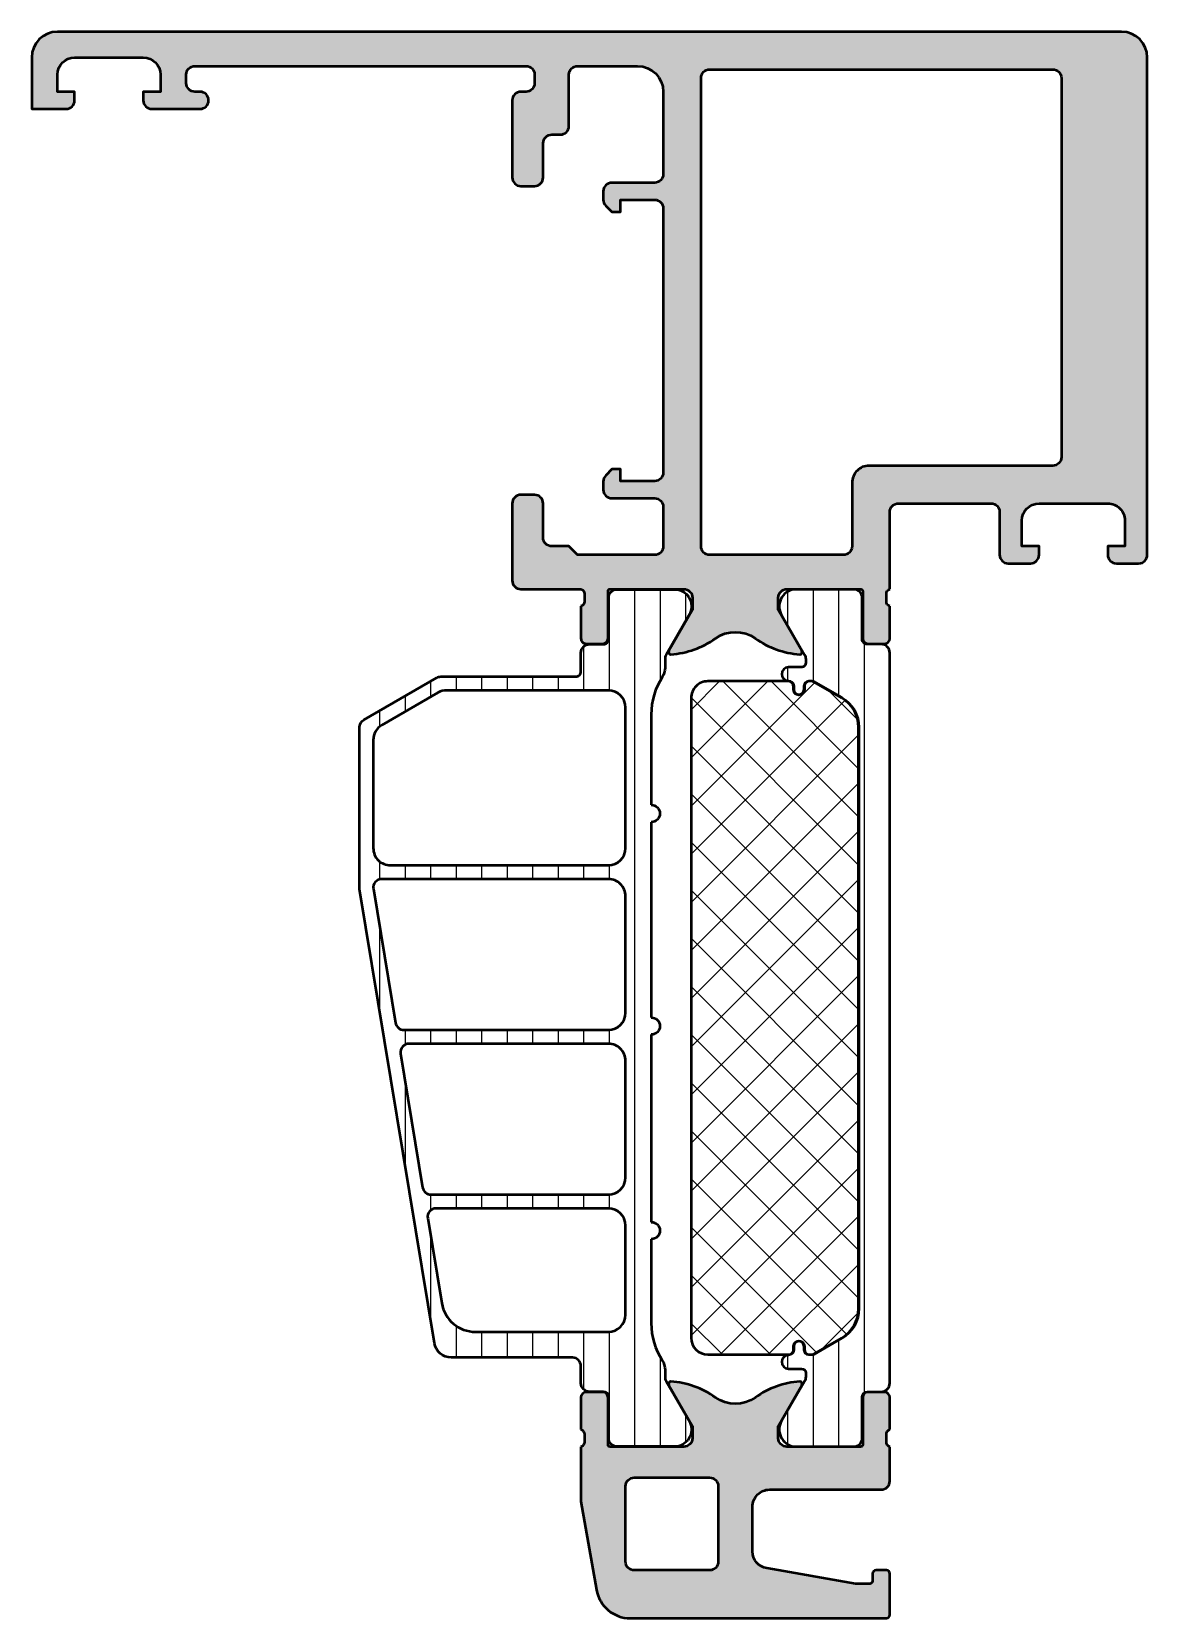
# Model space of a CAD drawing. Extents: x -50 to 15, y 0 to 92.5.
import ezdxf

# ---------------------------------------------------------------- set-up
doc = ezdxf.new("R2010")
doc.units = 0
for name, color, linetype, lineweight in [('0S-Alu contour', 7, 'Continuous', 50), ('0S-Alu hatch', 252, 'Continuous', 25), ('0S-Plastic contour', 254, 'Continuous', 50), ('0S-Plastic hatch', 253, 'Continuous', 25), ('0S-PT contour', 91, 'Continuous', 50), ('0S-PT hatch', 103, 'Continuous', 25)]:
    doc.layers.add(name, color=color, linetype=linetype, lineweight=lineweight)
pattern_1 = [(90, (0, 0), (-1.4859, 0), [])]

# ---------------------------------------------------------------- blocks, each defined once
blk = doc.blocks.new('462540__A950572F_D674_42F7_AD9E_C94A8F33B23B_')
at = {"layer": '0S-Alu hatch'}
h = blk.add_hatch(color=256, dxfattribs=at)
edge = h.paths.add_edge_path()
edge.add_line((-42.99999999999987, 87.99999999999952), (-40.19999999999969, 88.00000000000011))
edge.add_arc((-40.1999999999998, 88.50000000000013), 0.5000000000000142, 270.0000000000122, 450.0000000000122)
edge.add_line((-40.1999999999999, 89.00000000000014), (-40.4999999999999, 88.99999999999966))
edge.add_ellipse((-40.49999999999967, 89.49999999999986), major_axis=(-0.5000000000002132, 0), ratio=1, start_angle=0, end_angle=89.99999999997402, ccw=False)
edge.add_line((-40.99999999999988, 89.49999999999986), (-40.99999999999988, 89.99999999999969))
edge.add_ellipse((-40.49999999999968, 89.9999999999994), major_axis=(-0.500000000000199, 0), ratio=1, start_angle=269.99999999997067, end_angle=360, ccw=False)
edge.add_line((-40.49999999999942, 90.49999999999959), (-21.19999999999973, 90.50000000000014))
edge.add_ellipse((-21.20000000000001, 89.99999999999982), major_axis=(-0.5000000000003268, 0), ratio=1, start_angle=180, end_angle=269.99999999996703, ccw=False)
edge.add_line((-20.69999999999969, 89.99999999999984), (-20.6999999999997, 89.49999999999957))
edge.add_ellipse((-21.19999999999953, 89.49999999999989), major_axis=(-0.499999999999826, 0), ratio=1, start_angle=89.99999999997681, end_angle=180, ccw=False)
edge.add_line((-21.19999999999973, 89.00000000000006), (-21.49999999999939, 89.00000000000016))
edge.add_arc((-21.49999999999941, 88.50000000000013), 0.5000000000000142, 89.99999999999797, 180)
edge.add_line((-21.99999999999943, 88.50000000000013), (-21.99999999999988, 84.00000000000009))
edge.add_arc((-21.49999999999979, 84.00000000000016), 0.5000000000000853, 180, 270.0000000000049)
edge.add_line((-21.49999999999975, 83.50000000000006), (-20.6999999999997, 83.50000000000006))
edge.add_arc((-20.69999999999946, 83.99999999999982), 0.4999999999997727, 269.9999999999727, 360)
edge.add_line((-20.19999999999969, 83.99999999999982), (-20.1999999999997, 86.00000000000006))
edge.add_ellipse((-19.69999999999967, 86.00000000000006), major_axis=(-0.5000000000000214, 0), ratio=1, start_angle=270.00000000000244, end_angle=360, ccw=False)
edge.add_line((-19.6999999999997, 86.50000000000007), (-19.19999999999969, 86.50000000000007))
edge.add_arc((-19.19999999999979, 87.00000000000016), 0.5000000000000853, 270.000000000011, 360)
edge.add_line((-18.6999999999997, 87.00000000000016), (-18.6999999999997, 90.00000000000018))
edge.add_ellipse((-18.19999999999979, 90.0000000000001), major_axis=(-0.4999999999999041, 0), ratio=1, start_angle=269.9999999999898, end_angle=360, ccw=False)
edge.add_line((-18.1999999999997, 90.5), (-14.69999999999965, 90.50000000000014))
edge.add_ellipse((-14.69999999999966, 89.00000000000018), major_axis=(-1.499999999999957, 0), ratio=1, start_angle=180, end_angle=269.99999999999955, ccw=False)
edge.add_line((-13.1999999999997, 89.00000000000018), (-13.1999999999997, 84.19999999999987))
edge.add_ellipse((-13.69999999999974, 84.19999999999985), major_axis=(-0.5000000000000444, 0), ratio=1, start_angle=90.00000000000591, end_angle=180, ccw=False)
edge.add_line((-13.69999999999969, 83.6999999999998), (-16.20000000000041, 83.6999999999998))
edge.add_arc((-16.20000000000014, 83.19999999999993), 0.4999999999998864, 90.00000000003176, 180)
edge.add_line((-16.70000000000002, 83.19999999999993), (-16.70000000000014, 82.7071067811868))
edge.add_arc((-16.20000000000013, 82.70710678118662), 0.5000000000000071, 180, 224.9999999999971)
edge.add_line((-16.55355339059343, 82.35355339059338), (-16.19999999999971, 81.99999999999962))
edge.add_line((-16.19999999999971, 81.99999999999962), (-15.70000000000015, 81.9999999999996))
edge.add_line((-15.70000000000015, 81.9999999999996), (-15.70000000000015, 82.69999999999972))
edge.add_line((-15.70000000000015, 82.69999999999972), (-13.69999999999967, 82.69999999999972))
edge.add_ellipse((-13.69999999999963, 82.19999999999965), major_axis=(-0.5000000000000853, 0), ratio=1, start_angle=180, end_angle=270.00000000000364, ccw=False)
edge.add_line((-13.19999999999955, 82.19999999999965), (-13.1999999999997, 66.79999999999987))
edge.add_ellipse((-13.69999999999969, 66.79999999999978), major_axis=(-0.4999999999999912, 0), ratio=1, start_angle=90.00000000000142, end_angle=180, ccw=False)
edge.add_line((-13.69999999999967, 66.2999999999998), (-15.70000000000015, 66.29999999999978))
edge.add_line((-15.70000000000015, 66.29999999999978), (-15.70000000000015, 66.9999999999999))
edge.add_line((-15.70000000000015, 66.9999999999999), (-16.19999999999955, 66.9999999999999))
edge.add_line((-16.19999999999955, 66.9999999999999), (-16.55355339059257, 66.6312225159094))
edge.add_arc((-16.1999999999986, 66.27766912531465), 0.500000000001544, 134.9999999999367, 180)
edge.add_line((-16.70000000000014, 66.27766912531465), (-16.70000000000015, 65.79999999999976))
edge.add_arc((-16.20000000000001, 65.79999999999987), 0.500000000000135, 180, 269.9999999999846)
edge.add_line((-16.20000000000014, 65.29999999999971), (-13.69999999999967, 65.29999999999971))
edge.add_ellipse((-13.69999999999971, 64.79999999999971), major_axis=(-0.5, 0), ratio=1, start_angle=180, end_angle=269.99999999999636, ccw=False)
edge.add_line((-13.19999999999971, 64.79999999999971), (-13.1999999999997, 62.50000000000033))
edge.add_ellipse((-13.69999999999967, 62.50000000000031), major_axis=(-0.4999999999999752, 0), ratio=1, start_angle=90.00000000000358, end_angle=180, ccw=False)
edge.add_line((-13.69999999999964, 62.00000000000034), (-18.19999999999972, 62))
edge.add_line((-18.19999999999972, 62), (-18.69999999999976, 62.50000000000003))
edge.add_line((-18.69999999999976, 62.50000000000003), (-19.6999999999997, 62.50000000000003))
edge.add_ellipse((-19.6999999999997, 63.00000000000003), major_axis=(-0.4999999999999929, 0), ratio=1, start_angle=0, end_angle=90.0000000000004, ccw=False)
edge.add_line((-20.1999999999997, 63.00000000000004), (-20.1999999999997, 64.99999999999957))
edge.add_arc((-20.69999999999989, 64.99999999999987), 0.5000000000001954, 0, 89.99999999998046)
edge.add_line((-20.69999999999972, 65.50000000000007), (-21.49999999999941, 65.50000000000014))
edge.add_arc((-21.49999999999971, 64.99999999999997), 0.5000000000001706, 89.9999999999658, 180)
edge.add_line((-21.99999999999988, 64.99999999999997), (-21.99999999999988, 60.50000000000012))
edge.add_arc((-21.49999999999988, 60.50000000000012), 0.5, 180, 270.0000000000017)
edge.add_line((-21.49999999999987, 60.00000000000012), (-17.99999999999988, 60.00000000000024))
edge.add_ellipse((-18.07883644654292, 59.73247940800713), major_axis=(-0.2788950563274334, 0), ratio=1, start_angle=178.8354106259032, end_angle=253.5801235805086, ccw=False)
edge.add_line((-17.79999899999988, 59.72681100000876), (-17.79999899999988, 59.27321700000875))
edge.add_ellipse((-18.07886709564303, 59.26755634053169), major_axis=(-0.2789255417371294, 0), ratio=1, start_angle=106.4245945553501, end_angle=181.1628700728881, ccw=False)
edge.add_line((-17.99999999999988, 59.00001300000876), (-17.99999999999988, 57.12000200000025))
edge.add_arc((-17.69999999999988, 57.12000200000026), 0.3000000000000114, 180, 270.0000000000027)
edge.add_line((-17.69999999999987, 56.82000200000025), (-16.72002568095709, 56.82000200000024))
edge.add_arc((-16.72002568095711, 57.12000200000025), 0.3000000000000114, 270.0000000000027, 360)
edge.add_line((-16.42002568095709, 57.12000200000025), (-16.42002568095709, 59.88000000000024))
edge.add_ellipse((-16.30002568095709, 59.88000000000024), major_axis=(-0.1200000000000045, 0), ratio=1, start_angle=270.0000000000034, end_angle=360, ccw=False)
edge.add_line((-16.3000256809571, 60.00000000000024), (-11.99999999999985, 60.00000000000012))
edge.add_ellipse((-11.99999999999975, 59.50000000000023), major_axis=(-0.4999999999998935, 0), ratio=1, start_angle=180, end_angle=270.000000000011, ccw=False)
edge.add_line((-11.49999999999986, 59.50000000000024), (-11.49999999999986, 58.80000000000013))
edge.add_line((-11.49999999999986, 58.80000000000013), (-12.88149545762176, 56.40717967697313))
edge.add_arc((-12.76188021535119, 56.33811978464874), 0.1381197846483479, 149.9999999998933, 273.7233749421669)
edge.add_arc((-13.07760790739072, 61.18973758213731), 5.000000000000063, 273.7233749421716, 305.6276587366736)
edge.add_ellipse((-8.999999999999893, 55.50000000000077), major_axis=(-1.999999999999446, 0), ratio=1, start_angle=234.3723412633271, end_angle=305.62765873667223, ccw=False)
edge.add_arc((-4.92239209260915, 61.18973758213721), 4.999999999999933, 234.3723412633268, 266.2766250578321)
edge.add_arc((-5.238119784648354, 56.33811978464887), 0.1381197846484526, 266.2766250578356, 389.9999999999694)
edge.add_line((-5.118504542377522, 56.40717967697303), (-6.499999999999864, 58.80000000000017))
edge.add_line((-6.499999999999864, 58.80000000000017), (-6.499999999999864, 59.50000000000026))
edge.add_ellipse((-5.999999999999919, 59.50000000000019), major_axis=(-0.4999999999999459, 0), ratio=1, start_angle=269.999999999993, end_angle=360, ccw=False)
edge.add_line((-5.999999999999857, 60.00000000000014), (-1.699974319042524, 60.00000000000014))
edge.add_ellipse((-1.69997431904254, 59.88000000000024), major_axis=(-0.119999999999898, 0), ratio=1, start_angle=180, end_angle=269.9999999999927, ccw=False)
edge.add_line((-1.579974319042641, 59.88000000000024), (-1.579974319042641, 57.12000200000025))
edge.add_arc((-1.279974319042636, 57.12000200000025), 0.3000000000000114, 180, 270)
edge.add_line((-1.279974319042636, 56.82000200000024), (-0.2999999999998621, 56.82000200000025))
edge.add_arc((-0.2999999999998621, 57.12000200000025), 0.2999999999999971, 270, 360)
edge.add_line((1.35e-13, 57.12000200000025), (1.35e-13, 59.00001300000877))
edge.add_ellipse((0.0788670956432906, 59.26755634053169), major_axis=(-0.2789255417371337, 0), ratio=1, start_angle=-1.1628700728853119, end_angle=73.575405444647, ccw=False)
edge.add_line((-0.2000009999998582, 59.27321700000875), (-0.2000009999998724, 59.72681100000877))
edge.add_ellipse((0.0788364465431553, 59.73247940800713), major_axis=(-0.2788950563274144, 0), ratio=1, start_angle=-73.58012358051019, end_angle=1.1645893740940778, ccw=False)
edge.add_line((1.279e-13, 60.00000000000023), (1.492e-13, 64.49999999999945))
edge.add_ellipse((0.5000000000001246, 64.49999999999949), major_axis=(-0.4999999999999753, 0), ratio=1, start_angle=269.99999999999795, end_angle=360, ccw=False)
edge.add_line((0.5000000000001421, 64.99999999999946), (5.900000000000282, 64.99999999999946))
edge.add_ellipse((5.900000000000122, 64.49999999999937), major_axis=(-0.5000000000000853, 0), ratio=1, start_angle=180, end_angle=269.9999999999816, ccw=False)
edge.add_line((6.400000000000211, 64.49999999999937), (6.399999999999785, 61.99999999999944))
edge.add_arc((6.899999999999785, 61.99999999999945), 0.5000000000000071, 180, 270.0000000000033)
edge.add_line((6.899999999999813, 61.49999999999945), (8.199999999999967, 61.49999999999944))
edge.add_arc((8.199999999999967, 61.99999999999945), 0.5000000000000071, 270, 360)
edge.add_line((8.699999999999974, 61.99999999999945), (8.699999999999967, 62.49999999999944))
edge.add_line((8.699999999999967, 62.49999999999944), (7.699999999999974, 62.49999999999944))
edge.add_line((7.699999999999974, 62.49999999999944), (7.69999999999996, 63.99999999999946))
edge.add_ellipse((8.699999999999976, 63.99999999999945), major_axis=(-1.000000000000015, 0), ratio=1, start_angle=270.0000000000005, end_angle=360, ccw=False)
edge.add_line((8.699999999999967, 64.99999999999946), (12.69999999999995, 64.99999999999945))
edge.add_ellipse((12.69999999999997, 63.99999999999945), major_axis=(-1, 0), ratio=1, start_angle=180, end_angle=270.0000000000009, ccw=False)
edge.add_line((13.69999999999996, 63.99999999999944), (13.69999999999997, 62.49999999999944))
edge.add_line((13.69999999999997, 62.49999999999944), (12.69999999999997, 62.49999999999944))
edge.add_line((12.69999999999997, 62.49999999999944), (12.69999999999995, 61.99999999999947))
edge.add_arc((13.2, 61.99999999999948), 0.5000000000000498, 180, 269.9999999999959)
edge.add_line((13.19999999999996, 61.49999999999943), (14.5000000000002, 61.49999999999945))
edge.add_arc((14.50000000000014, 61.99999999999945), 0.4999999999999858, 270.0000000000065, 360)
edge.add_line((15.00000000000013, 61.99999999999945), (15.00000000000013, 90.9999999999992))
edge.add_arc((13.49999999999927, 90.99999999999928), 1.500000000000859, 0, 89.99999999999946)
edge.add_line((13.49999999999928, 92.50000000000014), (-48.49999999999988, 92.49999999999925))
edge.add_arc((-48.49999999999987, 90.99999999999925), 1.5, 90.00000000000081, 180)
edge.add_line((-49.99999999999986, 90.99999999999926), (-49.99999999999988, 88.00000000000006))
edge.add_line((-49.99999999999988, 88.00000000000006), (-47.9999999999999, 87.99999999999959))
edge.add_arc((-48.0000000000002, 88.49999999999991), 0.5000000000003268, 270.0000000000334, 360)
edge.add_line((-47.49999999999987, 88.49999999999991), (-47.49999999999988, 89.00000000000007))
edge.add_line((-47.49999999999988, 89.00000000000007), (-48.49999999999988, 89.00000000000007))
edge.add_line((-48.49999999999988, 89.00000000000007), (-48.49999999999942, 89.99999999999972))
edge.add_ellipse((-47.4999999999992, 89.99999999999991), major_axis=(-1.000000000000213, 0), ratio=1, start_angle=270.0000000000057, end_angle=360, ccw=False)
edge.add_line((-47.49999999999931, 91.00000000000011), (-43.49999999999975, 91.00000000000006))
edge.add_ellipse((-43.49999999999984, 90.0000000000001), major_axis=(-0.9999999999999715, 0), ratio=1, start_angle=180, end_angle=269.9999999999947, ccw=False)
edge.add_line((-42.49999999999987, 90.00000000000011), (-42.49999999999988, 89.00000000000007))
edge.add_line((-42.49999999999988, 89.00000000000007), (-43.49999999999988, 89.00000000000007))
edge.add_line((-43.49999999999988, 89.00000000000007), (-43.49999999999988, 88.49999999999979))
edge.add_arc((-42.99999999999974, 88.49999999999967), 0.5000000000001421, 180, 269.9999999999846)
edge = h.paths.add_edge_path()
edge.add_line((-10.49999999999962, 90.29999999999971), (9.500000000000348, 90.2999999999993))
edge.add_ellipse((9.500000000000298, 89.79999999999924), major_axis=(-0.500000000000064, 0), ratio=1, start_angle=180, end_angle=269.9999999999943, ccw=False)
edge.add_line((10.00000000000036, 89.79999999999917), (10.00000000000033, 67.69999999999928))
edge.add_ellipse((9.50000000000032, 67.69999999999929), major_axis=(-0.5000000000000142, 0), ratio=1, start_angle=89.9999999999992, end_angle=180, ccw=False)
edge.add_line((9.500000000000313, 67.19999999999926), (-1.199999999999825, 67.19999999999938))
edge.add_arc((-1.199999999999839, 66.19999999999936), 1.000000000000014, 89.9999999999992, 180)
edge.add_line((-2.199999999999853, 66.19999999999982), (-2.200000000001487, 62.50000000000035))
edge.add_ellipse((-2.700000000001473, 62.50000000000035), major_axis=(-0.4999999999999858, 0), ratio=1, start_angle=90.0000000000008, end_angle=180, ccw=False)
edge.add_line((-2.700000000001466, 62.00000000000036), (-10.49999999999971, 62.00000000000036))
edge.add_ellipse((-10.49999999999971, 62.50000000000027), major_axis=(-0.4999999999999077, 0), ratio=1, start_angle=0, end_angle=90, ccw=False)
edge.add_line((-10.99999999999962, 62.50000000000013), (-10.99999999999962, 89.79999999999973))
edge.add_ellipse((-10.49999999999962, 89.79999999999973), major_axis=(-0.5, 0), ratio=1, start_angle=270, end_angle=360, ccw=False)
at = {"layer": '0S-Alu contour', "color": 7}
for points in [[(13.49999999999928, 92.50000000000014), (-48.49999999999988, 92.49999999999925)], [(-49.99999999999986, 90.99999999999926), (-49.99999999999988, 88.00000000000006), (-47.9999999999999, 87.99999999999959)], [(-47.49999999999931, 91.00000000000011), (-43.49999999999975, 91.00000000000006)], [(15.00000000000013, 61.99999999999945), (15.00000000000013, 90.9999999999992)], [(-47.49999999999987, 88.49999999999991), (-47.49999999999988, 89.00000000000007), (-48.49999999999988, 89.00000000000007), (-48.49999999999942, 89.99999999999972)], [(-42.49999999999987, 90.00000000000011), (-42.49999999999988, 89.00000000000007), (-43.49999999999988, 89.00000000000007), (-43.49999999999988, 88.49999999999979)], [(-40.99999999999988, 89.49999999999986), (-40.99999999999988, 89.99999999999969)], [(-40.49999999999942, 90.49999999999959), (-21.19999999999973, 90.50000000000014)], [(-20.69999999999969, 89.99999999999984), (-20.6999999999997, 89.49999999999957)], [(-18.6999999999997, 87.00000000000016), (-18.6999999999997, 90.00000000000018)], [(-18.1999999999997, 90.5), (-14.69999999999965, 90.50000000000014)], [(-10.99999999999962, 62.50000000000013), (-10.99999999999962, 89.79999999999973)], [(-10.49999999999962, 90.29999999999971), (9.500000000000348, 90.2999999999993)], [(10.00000000000036, 89.79999999999917), (10.00000000000033, 67.69999999999928)], [(-40.1999999999999, 89.00000000000014), (-40.4999999999999, 88.99999999999966)], [(-21.19999999999973, 89.00000000000006), (-21.49999999999939, 89.00000000000016)], [(-13.1999999999997, 89.00000000000018), (-13.1999999999997, 84.19999999999987)], [(-42.99999999999987, 87.99999999999952), (-40.19999999999969, 88.00000000000011)], [(-21.99999999999943, 88.50000000000013), (-21.99999999999988, 84.00000000000009)], [(-19.6999999999997, 86.50000000000007), (-19.19999999999969, 86.50000000000007)], [(-20.19999999999969, 83.99999999999982), (-20.1999999999997, 86.00000000000006)], [(-21.49999999999975, 83.50000000000006), (-20.6999999999997, 83.50000000000006)], [(-13.69999999999969, 83.6999999999998), (-16.20000000000041, 83.6999999999998)], [(-16.70000000000002, 83.19999999999993), (-16.70000000000014, 82.7071067811868)], [(-16.55355339059343, 82.35355339059338), (-16.19999999999971, 81.99999999999962), (-15.70000000000015, 81.9999999999996), (-15.70000000000015, 82.69999999999972), (-13.69999999999967, 82.69999999999972)], [(-13.19999999999955, 82.19999999999965), (-13.1999999999997, 66.79999999999987)], [(-13.69999999999967, 66.2999999999998), (-15.70000000000015, 66.29999999999978), (-15.70000000000015, 66.9999999999999), (-16.19999999999955, 66.9999999999999), (-16.55355339059257, 66.6312225159094)], [(9.500000000000313, 67.19999999999926), (-1.199999999999825, 67.19999999999938)], [(-16.70000000000014, 66.27766912531465), (-16.70000000000015, 65.79999999999976)], [(-2.199999999999853, 66.19999999999982), (-2.200000000001487, 62.50000000000035)], [(-21.99999999999988, 64.99999999999997), (-21.99999999999988, 60.50000000000012)], [(-20.69999999999972, 65.50000000000007), (-21.49999999999941, 65.50000000000014)], [(-20.1999999999997, 63.00000000000004), (-20.1999999999997, 64.99999999999957)], [(-16.20000000000014, 65.29999999999971), (-13.69999999999967, 65.29999999999971)], [(-13.19999999999971, 64.79999999999971), (-13.1999999999997, 62.50000000000033)], [(0.5000000000001421, 64.99999999999946), (5.900000000000282, 64.99999999999946)], [(8.699999999999967, 64.99999999999946), (12.69999999999995, 64.99999999999945)], [(1.279e-13, 60.00000000000023), (1.492e-13, 64.49999999999945)], [(6.400000000000211, 64.49999999999937), (6.399999999999785, 61.99999999999944)], [(8.699999999999974, 61.99999999999945), (8.699999999999967, 62.49999999999944), (7.699999999999974, 62.49999999999944), (7.69999999999996, 63.99999999999946)], [(13.69999999999996, 63.99999999999944), (13.69999999999997, 62.49999999999944), (12.69999999999997, 62.49999999999944), (12.69999999999995, 61.99999999999947)], [(-13.69999999999964, 62.00000000000034), (-18.19999999999972, 62), (-18.69999999999976, 62.50000000000003), (-19.6999999999997, 62.50000000000003)], [(-2.700000000001466, 62.00000000000036), (-10.49999999999971, 62.00000000000036)], [(6.899999999999813, 61.49999999999945), (8.199999999999967, 61.49999999999944)], [(13.19999999999996, 61.49999999999943), (14.5000000000002, 61.49999999999945)], [(-21.49999999999987, 60.00000000000012), (-17.99999999999988, 60.00000000000024)], [(-17.79999899999988, 59.72681100000876), (-17.79999899999988, 59.27321700000875)], [(-16.42002568095709, 57.12000200000025), (-16.42002568095709, 59.88000000000024)], [(-16.3000256809571, 60.00000000000024), (-11.99999999999985, 60.00000000000012)], [(-11.49999999999986, 59.50000000000024), (-11.49999999999986, 58.80000000000013), (-12.88149545762176, 56.40717967697313)], [(-5.118504542377522, 56.40717967697303), (-6.499999999999864, 58.80000000000017), (-6.499999999999864, 59.50000000000026)], [(-5.999999999999857, 60.00000000000014), (-1.699974319042524, 60.00000000000014)], [(-1.579974319042641, 59.88000000000024), (-1.579974319042641, 57.12000200000025)], [(-0.2000009999998582, 59.27321700000875), (-0.2000009999998724, 59.72681100000877)], [(-17.99999999999988, 59.00001300000876), (-17.99999999999988, 57.12000200000025)], [(1.35e-13, 57.12000200000025), (1.35e-13, 59.00001300000877)], [(-17.69999999999987, 56.82000200000025), (-16.72002568095709, 56.82000200000024)], [(-1.279974319042636, 56.82000200000024), (-0.2999999999998621, 56.82000200000025)]]:
    blk.add_lwpolyline(points, dxfattribs=at)
for centre, radius, start, end in [((-48.49999999999987, 90.99999999999925), 1.5, 90.00000000000081, 180), ((13.49999999999927, 90.99999999999928), 1.500000000000859, 0, 89.99999999999946), ((-40.1999999999998, 88.50000000000013), 0.5000000000000142, 270.0000000000122, 90.0000000000122), ((-21.49999999999941, 88.50000000000013), 0.5000000000000142, 89.99999999999797, 180), ((-48.0000000000002, 88.49999999999991), 0.5000000000003268, 270.0000000000334, 0), ((-42.99999999999974, 88.49999999999967), 0.5000000000001421, 180, 269.9999999999846), ((-19.19999999999979, 87.00000000000016), 0.5000000000000853, 270.000000000011, 0), ((-21.49999999999979, 84.00000000000016), 0.5000000000000853, 180, 270.0000000000049), ((-20.69999999999946, 83.99999999999982), 0.4999999999997727, 269.9999999999727, 0), ((-16.20000000000014, 83.19999999999993), 0.4999999999998864, 90.00000000003176, 180), ((-16.20000000000013, 82.70710678118662), 0.5000000000000071, 180, 224.9999999999971), ((-16.1999999999986, 66.27766912531465), 0.500000000001544, 134.9999999999367, 180), ((-1.199999999999839, 66.19999999999936), 1.000000000000014, 89.9999999999992, 180), ((-16.20000000000001, 65.79999999999987), 0.500000000000135, 180, 269.9999999999846), ((-21.49999999999971, 64.99999999999997), 0.5000000000001706, 89.9999999999658, 180), ((-20.69999999999989, 64.99999999999987), 0.5000000000001954, 0, 89.99999999998046), ((6.899999999999785, 61.99999999999945), 0.5000000000000071, 180, 270.0000000000033), ((8.199999999999967, 61.99999999999945), 0.5000000000000071, 270, 0), ((13.2, 61.99999999999948), 0.5000000000000498, 180, 269.9999999999959), ((14.50000000000014, 61.99999999999945), 0.4999999999999858, 270.0000000000065, 0), ((-21.49999999999988, 60.50000000000012), 0.5, 180, 270.0000000000017), ((-17.69999999999988, 57.12000200000026), 0.3000000000000114, 180, 270.0000000000027), ((-16.72002568095711, 57.12000200000025), 0.3000000000000114, 270.0000000000027, 0), ((-13.07760790739072, 61.18973758213731), 5.000000000000063, 273.7233749421716, 305.6276587366736), ((-4.92239209260915, 61.18973758213721), 4.999999999999933, 234.3723412633268, 266.2766250578321), ((-1.279974319042636, 57.12000200000025), 0.3000000000000114, 180, 270), ((-0.2999999999998621, 57.12000200000025), 0.2999999999999971, 270, 0), ((-12.76188021535119, 56.33811978464874), 0.1381197846483479, 149.9999999998933, 273.7233749421669), ((-5.238119784648354, 56.33811978464887), 0.1381197846484526, 266.2766250578356, 29.99999999996946)]:
    blk.add_arc(centre, radius, start, end, dxfattribs=at)
at = {"layer": '0S-Alu contour', "color": 7, "extrusion": (0, 0, -1)}
for centre, radius, start, end in [((47.4999999999992, 89.99999999999991), 1.000000000000213, 0, 89.99999999999429), ((43.49999999999984, 90.0000000000001), 0.9999999999999715, 90.00000000000529, 180), ((40.49999999999968, 89.9999999999994), 0.500000000000199, 0, 90.00000000002932), ((21.20000000000001, 89.99999999999982), 0.5000000000003268, 90.00000000003295, 180), ((18.19999999999979, 90.0000000000001), 0.4999999999999041, 0, 90.00000000001017), ((14.69999999999966, 89.00000000000018), 1.499999999999957, 90.00000000000047, 180), ((10.49999999999962, 89.79999999999973), 0.5, 0, 90), ((-9.500000000000298, 89.79999999999924), 0.500000000000064, 90.0000000000057, 180), ((40.49999999999967, 89.49999999999986), 0.5000000000002132, 270.000000000026, 0), ((21.19999999999953, 89.49999999999989), 0.499999999999826, 180, 270.0000000000232), ((19.69999999999967, 86.00000000000006), 0.5000000000000214, 0, 89.99999999999756), ((13.69999999999974, 84.19999999999985), 0.5000000000000444, 180, 269.9999999999941), ((13.69999999999963, 82.19999999999965), 0.5000000000000853, 89.99999999999633, 180), ((-9.50000000000032, 67.69999999999929), 0.5000000000000142, 180, 270.0000000000008), ((13.69999999999969, 66.79999999999978), 0.4999999999999912, 180, 269.9999999999986), ((13.69999999999971, 64.79999999999971), 0.5, 90.00000000000365, 180), ((-0.5000000000001246, 64.49999999999949), 0.4999999999999753, 0, 90.00000000000202), ((-5.900000000000122, 64.49999999999937), 0.5000000000000853, 90.00000000001842, 180), ((-8.699999999999976, 63.99999999999945), 1.000000000000015, 0, 89.99999999999947), ((-12.69999999999997, 63.99999999999945), 1, 89.99999999999909, 180), ((19.6999999999997, 63.00000000000003), 0.4999999999999929, 269.9999999999996, 0), ((13.69999999999967, 62.50000000000031), 0.4999999999999752, 180, 269.9999999999964), ((10.49999999999971, 62.50000000000027), 0.4999999999999077, 270, 0), ((2.700000000001473, 62.50000000000035), 0.4999999999999858, 180, 269.9999999999992), ((18.07883644654292, 59.73247940800713), 0.2788950563274334, 106.4198764194914, 181.1645893740969), ((18.07886709564303, 59.26755634053169), 0.2789255417371294, 178.8371299271119, 253.5754054446499), ((16.30002568095709, 59.88000000000024), 0.1200000000000045, 0, 89.99999999999662), ((11.99999999999975, 59.50000000000023), 0.4999999999998935, 89.999999999989, 180), ((5.999999999999919, 59.50000000000019), 0.4999999999999459, 0, 90.000000000007), ((1.69997431904254, 59.88000000000024), 0.119999999999898, 90.0000000000073, 180), ((-0.0788364465431553, 59.73247940800713), 0.2788950563274144, 358.8354106259059, 73.58012358051029), ((-0.0788670956432906, 59.26755634053169), 0.2789255417371337, 286.4245945553531, 1.162870072885284), ((8.999999999999893, 55.50000000000077), 1.999999999999446, 54.37234126332775, 125.6276587366729)]:
    blk.add_arc(centre, radius, start, end, dxfattribs=at)
blk = doc.blocks.new('284663__98D3A6A5_D6BA_49C2_9D48_91C0F5A4C315___088015FE_CD69_4EB3_BB7F_30E30B5BDA8B_')
at = {"layer": '0S-Plastic hatch'}
h = blk.add_hatch(dxfattribs=at)
h.set_pattern_fill('ANSI31', color=256, scale=0.4680000000000001, angle=45, style=0)
h.set_pattern_definition(pattern_1)
edge = h.paths.add_edge_path()
edge.add_ellipse((-26.16602540378497, 54.40000000000001), major_axis=(-0.4999999999998994, 0), ratio=1, start_angle=269.9999999999642, end_angle=299.99999999995777, ccw=False)
edge.add_line((-26.16602540378466, 54.89999999999991), (-18.30000000000016, 54.89999999999992))
edge.add_arc((-18.30000000000012, 55.20000000000006), 0.3000000000001393, 269.9999999999925, 360)
edge.add_line((-17.99999999999998, 55.20000000000006), (-18.00000000000029, 56.29000567891589))
edge.add_ellipse((-17.50000267890924, 56.29000567891604), major_axis=(-0.4999973210910476, 0), ratio=1, start_angle=269.99969301797137, end_angle=360, ccw=False)
edge.add_line((-17.50000000000003, 56.79000299999991), (-16.68966866666668, 56.79000299999995))
edge.add_arc((-16.68966866666668, 57.09000299999994), 0.2999999999999829, 269.9999999999993, 360)
edge.add_line((-16.3896686666667, 57.09000299999994), (-16.39000061706372, 59.49000138293623))
edge.add_ellipse((-15.89000463962507, 59.49000402256129), major_axis=(-0.4999959774456188, 0), ratio=1, start_angle=-90.00030248118748, end_angle=0.0003024817733034979, ccw=False)
edge.add_line((-15.89000199999998, 59.98999999999995), (-12.41346050190056, 59.98999999999994))
edge.add_ellipse((-12.55577115089191, 59.00018192527708), major_axis=(-0.9999960709244792, 0), ratio=1, start_angle=147.2729839001591, end_angle=261.818391948101, ccw=False)
edge.add_line((-11.71451850190056, 58.45954699999992), (-13.03326547242306, 56.17540993164298))
edge.add_arc((-12.60025275569266, 55.92540995734341), 0.5000000000000295, 150.0000034006554, 180.1544944336627)
edge.add_line((-13.10025093800128, 55.92406174070546), (-13.10026340079265, 55.41350985973529))
edge.add_ellipse((-14.10026340410505, 55.41353035382057), major_axis=(-1.000000003522404, 0), ratio=1, start_angle=147.128996133961, end_angle=179.9988257753348, ccw=False)
edge.add_arc((-9.90359230623325, 52.70159368955904), 3.996663760898651, 147.1289949727639, 180)
edge.add_line((-13.9002560671319, 52.70159368955904), (-13.90025606713197, 47.41843500766706))
edge.add_ellipse((-13.90025606713235, 46.91843500766706), major_axis=(-0.5, 0), ratio=1, start_angle=89.99999999995612, end_angle=269.99999999995606, ccw=False)
edge.add_line((-13.90025606713199, 46.41843500766706), (-13.90025606713213, 35.02662736775299))
edge.add_ellipse((-13.90025606713235, 34.52662736775299), major_axis=(-0.5, 0), ratio=1, start_angle=89.99999999997402, end_angle=269.99999999997397, ccw=False)
edge.add_line((-13.90025606713214, 34.02662736775299), (-13.90025606713228, 23.1024347076959))
edge.add_ellipse((-13.90025606713235, 22.6024347076959), major_axis=(-0.5, 0), ratio=1, start_angle=89.99999999999193, end_angle=269.99999999999187, ccw=False)
edge.add_line((-13.9002560671323, 22.1024347076959), (-13.90025606713237, 17.19801277308127))
edge.add_arc((-9.903592305206836, 17.19801278285534), 3.996663761925535, 180, 212.8769623302075)
edge.add_ellipse((-14.0999813949325, 14.48563977055341), major_axis=(-1.000000000049298, 0), ratio=1, start_angle=179.9942561774005, end_angle=212.8769623310659, ccw=False)
edge.add_line((-13.0999813999081, 14.48553952193757), (-13.10002263196199, 14.07424158527374))
edge.add_arc((-12.60002263447443, 14.07419146095994), 0.5000000000000032, 179.9942561767658, 209.9999965993443)
edge.add_line((-13.03303535120482, 13.82419148666038), (-11.71451850190055, 11.54045299999995))
edge.add_ellipse((-12.5557711508919, 10.9998180747228), major_axis=(-0.9999960709244705, 0), ratio=1, start_angle=98.18160805189899, end_angle=212.7270160998407, ccw=False)
edge.add_line((-12.41346050190056, 10.00999999999996), (-15.89000200000002, 10.00999999999996))
edge.add_ellipse((-15.8900046396251, 10.50999597743857), major_axis=(-0.4999959774455833, 0), ratio=1, start_angle=-0.0003024817733034979, end_angle=90.00030248118611, ccw=False)
edge.add_line((-16.39000061706371, 10.50999861706878), (-16.38966866666669, 12.90999699999996))
edge.add_arc((-16.68966866666669, 12.90999699999996), 0.3000000000000007, 0, 90)
edge.add_line((-16.68966866666669, 13.20999699999996), (-17.50000000000003, 13.20999699999996))
edge.add_ellipse((-17.50000267890922, 13.7099943210839), major_axis=(-0.4999973210911152, 0), ratio=1, start_angle=0, end_angle=90.00030698202619, ccw=False)
edge.add_line((-18.00000000000034, 13.7099943210839), (-17.99999999999999, 14.69999999999935))
edge.add_arc((-18.49999999999999, 14.69999999999952), 0.5, 0, 89.99999999999675)
edge.add_line((-18.49999999999996, 15.19999999999952), (-25.55134089668847, 15.19999999999993))
edge.add_ellipse((-25.55134089668854, 16.19999999999987), major_axis=(-0.999999999999943, 0), ratio=1, start_angle=9.360190801912779, end_angle=90.00000000000358, ccw=False)
edge.add_line((-26.53802629928934, 16.03735954902173), (-30.90000000000002, 42.50000000000006))
edge.add_line((-30.90000000000002, 42.50000000000006), (-30.90000000000002, 51.95551362713283))
edge.add_ellipse((-30.4, 51.9555136271328), major_axis=(-0.5000000000000178, 0), ratio=1, start_angle=299.9999999999963, end_angle=360, ccw=False)
edge.add_line((-30.64999999999999, 52.38852632902506), (-26.4160254037846, 54.83301270189232))
edge = h.paths.add_edge_path()
edge.add_line((-16.40025606713235, 54.10000000000068), (-25.81769145362424, 54.10000000000068))
edge.add_arc((-25.81769145362465, 53.09999999999988), 1.00000000000081, 89.9999999999768, 119.9999999999765)
edge.add_line((-26.3176914536247, 53.96602540378522), (-29.60000000000029, 52.07098368097181))
edge.add_arc((-29.10000000000027, 51.20495827718684), 1.000000000000477, 119.9999999999859, 180)
edge.add_line((-30.10000000000074, 51.20495827718684), (-30.10000000000074, 44.90000000000064))
edge.add_arc((-29.10000000000062, 44.90000000000099), 1.000000000000127, 180, 270.0000000000187)
edge.add_line((-29.10000000000029, 43.90000000000086), (-16.40025606713235, 43.90000000000086))
edge.add_arc((-16.40025606713235, 44.90000000000086), 1, 270, 360)
edge.add_line((-15.40025606713236, 44.90000000000086), (-15.40025606713236, 53.10000000000057))
edge.add_arc((-16.40025606713242, 53.10000000000062), 1.000000000000056, 0, 89.99999999999653)
edge = h.paths.add_edge_path()
edge.add_arc((-16.40025606713275, 42.10000000000085), 0.999999999999943, 0, 90.00000000000325)
edge.add_line((-16.40025606713281, 43.10000000000079), (-29.59894096789314, 43.10000000000079))
edge.add_arc((-29.5989409678933, 42.60000000000075), 0.5000000000000427, 89.99999999998086, 189.3601908018957)
edge.add_line((-30.0922836691938, 42.51867977451182), (-28.80656938347958, 34.71867977451152))
edge.add_arc((-28.31322668217913, 34.80000000000064), 0.5000000000000246, 189.3601908019167, 270.0000000000244)
edge.add_line((-28.31322668217892, 34.30000000000062), (-16.40025606713235, 34.30000000000073))
edge.add_arc((-16.40025606713242, 35.30000000000079), 1.000000000000063, 270.0000000000037, 360)
edge.add_line((-15.40025606713236, 35.30000000000085), (-15.40025606713281, 42.10000000000085))
edge = h.paths.add_edge_path()
edge.add_arc((-16.40025606713229, 32.50000000000084), 0.999999999999936, 0, 90.00000000000365)
edge.add_line((-16.40025606713235, 33.50000000000078), (-28.01652338547539, 33.50000000000055))
edge.add_arc((-28.01652338547528, 33.00000000000064), 0.4999999999999077, 90.00000000001262, 189.3601908019272)
edge.add_line((-28.5098660867756, 32.91867977451146), (-27.22415180106183, 25.11867977451196))
edge.add_arc((-26.73080909976078, 25.20000000000138), 0.5000000000006714, 189.3601908019408, 270.0000000000073)
edge.add_line((-26.73080909976072, 24.70000000000071), (-16.40025606713235, 24.70000000000081))
edge.add_arc((-16.40025606713237, 25.70000000000083), 1.000000000000014, 270.0000000000006, 360)
edge.add_line((-15.40025606713236, 25.70000000000082), (-15.40025606713236, 32.50000000000084))
edge = h.paths.add_edge_path()
edge.add_arc((-16.40025606713286, 22.9000000000007), 1.000000000000049, 0, 89.99999999999714)
edge.add_line((-16.40025606713281, 23.90000000000075), (-26.4341058030581, 23.90000000000064))
edge.add_arc((-26.43410580305792, 23.40000000000067), 0.4999999999999716, 90.00000000002115, 189.3601908019193)
edge.add_line((-26.92744850435831, 23.31867977451155), (-26.11250993131391, 18.37471909804421))
edge.add_arc((-24.13913912611248, 18.70000000000039), 1.999999999999688, 189.3601908019105, 269.9999999999959)
edge.add_line((-24.13913912611262, 16.7000000000007), (-16.40025606713235, 16.70000000000081))
edge.add_arc((-16.40025606713236, 17.70000000000083), 1, 270.0000000000002, 360)
edge.add_line((-15.40025606713236, 17.70000000000083), (-15.40025606713281, 22.9000000000007))
at = {"layer": '0S-Alu contour', "color": 7}
for points in [[(-26.3176914536247, 53.96602540378522), (-29.60000000000029, 52.07098368097181)], [(-16.40025606713235, 54.10000000000068), (-25.81769145362424, 54.10000000000068)], [(-15.40025606713236, 44.90000000000086), (-15.40025606713236, 53.10000000000057)], [(-30.10000000000074, 51.20495827718684), (-30.10000000000074, 44.90000000000064)], [(-29.10000000000029, 43.90000000000086), (-16.40025606713235, 43.90000000000086)], [(-16.40025606713281, 43.10000000000079), (-29.59894096789314, 43.10000000000079)], [(-30.0922836691938, 42.51867977451182), (-28.80656938347958, 34.71867977451152)], [(-15.40025606713236, 35.30000000000085), (-15.40025606713281, 42.10000000000085)], [(-28.31322668217892, 34.30000000000062), (-16.40025606713235, 34.30000000000073)], [(-16.40025606713235, 33.50000000000078), (-28.01652338547539, 33.50000000000055)], [(-28.5098660867756, 32.91867977451146), (-27.22415180106183, 25.11867977451196)], [(-15.40025606713236, 25.70000000000082), (-15.40025606713236, 32.50000000000084)], [(-26.73080909976072, 24.70000000000071), (-16.40025606713235, 24.70000000000081)], [(-26.92744850435831, 23.31867977451155), (-26.11250993131391, 18.37471909804421)], [(-16.40025606713281, 23.90000000000075), (-26.4341058030581, 23.90000000000064)], [(-15.40025606713236, 17.70000000000083), (-15.40025606713281, 22.9000000000007)], [(-24.13913912611262, 16.7000000000007), (-16.40025606713235, 16.70000000000081)]]:
    blk.add_lwpolyline(points, dxfattribs=at)
for centre, radius, start, end in [((-25.81769145362465, 53.09999999999988), 1.00000000000081, 89.9999999999768, 119.9999999999765), ((-16.40025606713242, 53.10000000000062), 1.000000000000056, 0, 89.99999999999653), ((-29.10000000000027, 51.20495827718684), 1.000000000000477, 119.9999999999859, 180), ((-29.10000000000062, 44.90000000000099), 1.000000000000127, 180, 270.0000000000187), ((-16.40025606713235, 44.90000000000086), 1, 270, 0), ((-29.5989409678933, 42.60000000000075), 0.5000000000000427, 89.99999999998086, 189.3601908018957), ((-16.40025606713275, 42.10000000000085), 0.999999999999943, 0, 90.00000000000325), ((-16.40025606713242, 35.30000000000079), 1.000000000000063, 270.0000000000037, 0), ((-28.31322668217913, 34.80000000000064), 0.5000000000000246, 189.3601908019167, 270.0000000000244), ((-28.01652338547528, 33.00000000000064), 0.4999999999999077, 90.00000000001262, 189.3601908019272), ((-16.40025606713229, 32.50000000000084), 0.999999999999936, 0, 90.00000000000365), ((-26.73080909976078, 25.20000000000138), 0.5000000000006714, 189.3601908019408, 270.0000000000073), ((-16.40025606713237, 25.70000000000083), 1.000000000000014, 270.0000000000006, 0), ((-26.43410580305792, 23.40000000000067), 0.4999999999999716, 90.00000000002115, 189.3601908019193), ((-16.40025606713286, 22.9000000000007), 1.000000000000049, 0, 89.99999999999714), ((-24.13913912611248, 18.70000000000039), 1.999999999999688, 189.3601908019105, 269.9999999999959), ((-16.40025606713236, 17.70000000000083), 1, 270.0000000000002, 0)]:
    blk.add_arc(centre, radius, start, end, dxfattribs=at)
at = {"layer": '0S-Plastic contour', "color": 7}
for points in [[(-16.3896686666667, 57.09000299999994), (-16.39000061706372, 59.49000138293623)], [(-15.89000199999998, 59.98999999999995), (-12.41346050190056, 59.98999999999994)], [(-11.71451850190056, 58.45954699999992), (-13.03326547242306, 56.17540993164298)], [(-17.50000000000003, 56.79000299999991), (-16.68966866666668, 56.79000299999995)], [(-17.99999999999998, 55.20000000000006), (-18.00000000000029, 56.29000567891589)], [(-13.10025093800128, 55.92406174070546), (-13.10026340079265, 55.41350985973529)], [(-30.64999999999999, 52.38852632902506), (-26.4160254037846, 54.83301270189232)], [(-26.16602540378466, 54.89999999999991), (-18.30000000000016, 54.89999999999992)], [(-26.53802629928934, 16.03735954902173), (-30.90000000000002, 42.50000000000006), (-30.90000000000002, 51.95551362713283)], [(-13.9002560671319, 52.70159368955904), (-13.90025606713197, 47.41843500766706)], [(-13.90025606713199, 46.41843500766706), (-13.90025606713213, 35.02662736775299)], [(-13.90025606713214, 34.02662736775299), (-13.90025606713228, 23.1024347076959)], [(-13.9002560671323, 22.1024347076959), (-13.90025606713237, 17.19801277308127)], [(-18.49999999999996, 15.19999999999952), (-25.55134089668847, 15.19999999999993)], [(-18.00000000000034, 13.7099943210839), (-17.99999999999999, 14.69999999999935)], [(-13.0999813999081, 14.48553952193757), (-13.10002263196199, 14.07424158527374)], [(-16.68966866666669, 13.20999699999996), (-17.50000000000003, 13.20999699999996)], [(-13.03303535120482, 13.82419148666038), (-11.71451850190055, 11.54045299999995)], [(-16.39000061706371, 10.50999861706878), (-16.38966866666669, 12.90999699999996)], [(-12.41346050190056, 10.00999999999996), (-15.89000200000002, 10.00999999999996)]]:
    blk.add_lwpolyline(points, dxfattribs=at)
at = {"layer": '0S-Plastic contour', "color": 7, "extrusion": (0, 0, -1)}
for centre, radius, start, end in [((15.89000463962507, 59.49000402256129), 0.4999959774456188, 359.9996975182267, 90.0003024811875), ((12.55577115089191, 59.00018192527708), 0.9999960709244792, 98.18160805189898, 212.7270160998409), ((17.50000267890924, 56.29000567891604), 0.4999973210910476, 0, 90.00030698202863), ((26.16602540378497, 54.40000000000001), 0.4999999999998994, 60.00000000004224, 90.00000000003583), ((14.10026340410505, 55.41353035382057), 1.000000003522404, 180.0011742246653, 212.8710038660391), ((30.4, 51.9555136271328), 0.5000000000000178, 0, 60.00000000000367), ((13.90025606713235, 46.91843500766706), 0.5, 90.00000000004395, 270.0000000000439), ((13.90025606713235, 34.52662736775299), 0.5, 90.00000000002605, 270.000000000026), ((13.90025606713235, 22.6024347076959), 0.5, 90.00000000000813, 270.0000000000081), ((25.55134089668854, 16.19999999999987), 0.999999999999943, 269.9999999999964, 350.6398091980872), ((14.0999813949325, 14.48563977055341), 1.000000000049298, 147.1230376689341, 180.0057438225996), ((17.50000267890922, 13.7099943210839), 0.4999973210911152, 269.9996930179738, 0), ((12.5557711508919, 10.9998180747228), 0.9999960709244705, 147.2729839001593, 261.818391948101), ((15.8900046396251, 10.50999597743857), 0.4999959774455833, 269.9996975188139, 0.0003024817733149)]:
    blk.add_arc(centre, radius, start, end, dxfattribs=at)
at = {"layer": '0S-Plastic contour', "color": 7}
for centre, radius, start, end in [((-16.68966866666668, 57.09000299999994), 0.2999999999999829, 269.9999999999993, 0), ((-12.60025275569266, 55.92540995734341), 0.5000000000000295, 150.0000034006554, 180.1544944336627), ((-18.30000000000012, 55.20000000000006), 0.3000000000001393, 269.9999999999925, 0), ((-9.90359230623325, 52.70159368955904), 3.996663760898651, 147.1289949727639, 180), ((-9.903592305206836, 17.19801278285534), 3.996663761925535, 180, 212.8769623302075), ((-18.49999999999999, 14.69999999999952), 0.5, 0, 89.99999999999675), ((-12.60002263447443, 14.07419146095994), 0.5000000000000032, 179.9942561767658, 209.9999965993443), ((-16.68966866666669, 12.90999699999996), 0.3000000000000007, 0, 90)]:
    blk.add_arc(centre, radius, start, end, dxfattribs=at)
blk = doc.blocks.new('442460__601694B6_03E3_41D4_9027_09BDA68CAB18_')
at = {"layer": '0S-PT hatch'}
h = blk.add_hatch(dxfattribs=at)
h.set_pattern_fill('ANSI37', color=256, scale=0.625, angle=90, style=0)
h.set_pattern_definition([(135, (0, 0), (-1.403165018917055, -1.403165018917055), []), (225, (0, 0), (1.403165018917055, -1.403165018917055), [])])
edge = h.paths.add_edge_path()
edge.add_line((-5.900406639391206, 54.63020331969547), (-10.59999999998291, 54.63020331974259))
edge.add_arc((-10.60000000000004, 53.65020331974261), 0.9799999999999754, 89.99999999899843, 180)
edge.add_line((-11.58000000000002, 53.65020331974261), (-11.58000000000003, 16.34979668030449))
edge.add_arc((-10.60000000000003, 16.34979668030449), 0.9800000000000039, 180, 270)
edge.add_line((-10.60000000000003, 15.36979668030449), (-5.898924785624437, 15.36979668030449))
edge.add_arc((-5.898924785624451, 15.6497966803045), 0.2800000000000153, 270.0000000000029, 360)
edge.add_line((-5.618924785624436, 15.6497966803045), (-5.618924785624436, 15.85036747559074))
edge.add_ellipse((-5.299495580910672, 15.85036747559074), major_axis=(-0.3194292047137636, 0), ratio=1, start_angle=180, end_angle=360, ccw=False)
edge.add_line((-4.980066376196909, 15.85036747559074), (-4.980066376196909, 15.6497966803045))
edge.add_arc((-4.700066376196915, 15.6497966803045), 0.279999999999994, 180, 266.4872129359829)
edge.add_line((-4.717222339668417, 15.37032275859201), (-4.534987190539574, 15.37032275859201))
edge.add_arc((-4.534987190539574, 15.55032275859202), 0.1800000000000068, 270, 300.0000000000004)
edge.add_line((-4.44498719053957, 15.39443818591081), (-2.810000000000044, 16.3383984804904))
edge.add_arc((-3.800000000000025, 18.05312877998358), 1.979999999999985, 299.9999999999996, 360)
edge.add_line((-1.82000000000004, 18.05312877998358), (-1.820000000000042, 51.9464645806726))
edge.add_arc((-3.800000000000032, 51.94646458067261), 1.979999999999989, 0, 59.99999999999979)
edge.add_line((-2.810000000000031, 53.66119488016578), (-4.444987190539585, 54.60515517474535))
edge.add_arc((-4.534987190539574, 54.4492706020642), 0.1799999999999545, 59.99999999999561, 89.99999999999324)
edge.add_line((-4.534987190539553, 54.62927060206415), (-4.71722233966846, 54.62927060206415))
edge.add_arc((-4.700066376196907, 54.34979668035165), 0.2800000000000045, 93.51278706402712, 180)
edge.add_line((-4.980066376196912, 54.34979668035165), (-4.980066376196916, 54.14922588506541))
edge.add_ellipse((-5.300033188098481, 54.14922588506541), major_axis=(-0.3199668119015655, 0), ratio=1, start_angle=0, end_angle=180, ccw=False)
edge.add_line((-5.620000000000047, 54.14922588506541), (-5.620000000000054, 54.34979668030448))
edge.add_arc((-5.900406639391128, 54.3497966803044), 0.2804066393910673, 0, 90.00000000001597)
at = {"layer": '0S-PT contour', "color": 7}
for points in [[(-5.900406639391206, 54.63020331969547), (-10.59999999998291, 54.63020331974259)], [(-4.534987190539553, 54.62927060206415), (-4.71722233966846, 54.62927060206415)], [(-2.810000000000031, 53.66119488016578), (-4.444987190539585, 54.60515517474535)], [(-5.620000000000047, 54.14922588506541), (-5.620000000000054, 54.34979668030448)], [(-4.980066376196912, 54.34979668035165), (-4.980066376196916, 54.14922588506541)], [(-11.58000000000002, 53.65020331974261), (-11.58000000000003, 16.34979668030449)], [(-1.82000000000004, 18.05312877998358), (-1.820000000000042, 51.9464645806726)], [(-5.618924785624436, 15.6497966803045), (-5.618924785624436, 15.85036747559074)], [(-4.980066376196909, 15.85036747559074), (-4.980066376196909, 15.6497966803045)], [(-4.44498719053957, 15.39443818591081), (-2.810000000000044, 16.3383984804904)], [(-10.60000000000003, 15.36979668030449), (-5.898924785624437, 15.36979668030449)], [(-4.717222339668417, 15.37032275859201), (-4.534987190539574, 15.37032275859201)]]:
    blk.add_lwpolyline(points, dxfattribs=at)
for centre, radius, start, end in [((-10.60000000000004, 53.65020331974261), 0.9799999999999754, 89.99999999899843, 180), ((-5.900406639391128, 54.3497966803044), 0.2804066393910673, 0, 90.00000000001597), ((-4.700066376196907, 54.34979668035165), 0.2800000000000045, 93.51278706402712, 180), ((-4.534987190539574, 54.4492706020642), 0.1799999999999545, 59.99999999999561, 89.99999999999324), ((-3.800000000000032, 51.94646458067261), 1.979999999999989, 0, 59.99999999999979), ((-3.800000000000025, 18.05312877998358), 1.979999999999985, 299.9999999999996, 0), ((-10.60000000000003, 16.34979668030449), 0.9800000000000039, 180, 270), ((-5.898924785624451, 15.6497966803045), 0.2800000000000153, 270.0000000000029, 0), ((-4.700066376196915, 15.6497966803045), 0.279999999999994, 180, 266.4872129359829), ((-4.534987190539574, 15.55032275859202), 0.1800000000000068, 270, 300.0000000000004)]:
    blk.add_arc(centre, radius, start, end, dxfattribs=at)
at = {"layer": '0S-PT contour', "color": 7, "extrusion": (0, 0, -1)}
for centre, radius, start, end in [((5.300033188098481, 54.14922588506541), 0.3199668119015655, 180, 0), ((5.299495580910672, 15.85036747559074), 0.3194292047137637, 0, 180)]:
    blk.add_arc(centre, radius, start, end, dxfattribs=at)
blk = doc.blocks.new('284663__35E3BD77_001F_42B2_896D_A8B8EF7149EF___DB75E8AB_F1EB_4926_AFE2_DA0E69F40D56_')
at = {"layer": '0S-Plastic hatch'}
h = blk.add_hatch(dxfattribs=at)
h.set_pattern_fill('ANSI31', color=256, scale=0.4680000000000001, angle=45, style=0)
h.set_pattern_definition(pattern_1)
edge = h.paths.add_edge_path()
edge.add_arc((-0.4999973210908451, 56.29000567891636), 0.4999973210907882, 0, 90.00030698202619)
edge.add_line((-0.5000000000000427, 56.79000299999997), (-1.310331333333373, 56.79000299999998))
edge.add_ellipse((-1.310331333333384, 57.09000299999997), major_axis=(-0.29999999999999, 0), ratio=1, start_angle=0, end_angle=90.00000000000222, ccw=False)
edge.add_line((-1.610331333333377, 57.09000299999998), (-1.609999382936351, 59.49000138293627))
edge.add_arc((-2.109995360374988, 59.49000402256134), 0.4999959774456046, 359.9996975182267, 450.0003024811858)
edge.add_line((-2.10999800000006, 59.98999999999998), (-5.586539498099497, 59.98999999999998))
edge.add_arc((-5.444228849108156, 59.00018192527712), 0.9999960709244863, 98.18160805189892, 212.7270160998402)
edge.add_line((-6.285481498099517, 58.45954699999996), (-4.966964648795261, 56.17580851333956))
edge.add_ellipse((-5.399977365525634, 55.92580853904003), major_axis=(-0.4999999999999857, 0), ratio=1, start_angle=179.9942561767025, end_angle=209.9999965993428, ccw=False)
edge.add_line((-4.899977368038094, 55.92575841472601), (-4.900000000009441, 55.7000000000647))
edge.add_ellipse((-5.150000000026923, 55.70000000006468), major_axis=(-0.250000000017482, 0), ratio=1, start_angle=89.99999999999898, end_angle=180, ccw=False)
edge.add_line((-5.150000000026928, 55.4500000000472), (-5.900406639391022, 55.45000000004714))
edge.add_arc((-5.900406639391022, 55.05074092693038), 0.3992590731167596, 90, 270)
edge.add_ellipse((-5.900406639391004, 54.35000000004706), major_axis=(-0.3014818537665675, 0), ratio=1, start_angle=180, end_angle=270.00000000000335, ccw=False)
edge.add_line((-5.59892478562444, 54.35000000004706), (-5.59892478562444, 54.1494292047609))
edge.add_arc((-5.299495580910679, 54.14942920476094), 0.2994292047137605, 180, 360)
edge.add_line((-5.000066376196919, 54.14942920476094), (-5.000066376196919, 54.3500000000472))
edge.add_ellipse((-4.700066376196947, 54.35000000004718), major_axis=(-0.2999999999999723, 0), ratio=1, start_angle=273.3936392714562, end_angle=360, ccw=False)
edge.add_line((-4.717825042085387, 54.64947392175965), (-4.534987190539595, 54.64947392175969))
edge.add_ellipse((-4.534987190539486, 54.44947392175964), major_axis=(-0.2000000000000526, 0), ratio=1, start_angle=240.0000000000182, end_angle=270.00000000003126, ccw=False)
edge.add_line((-4.434987190539514, 54.6226790025166), (-2.800000000000004, 53.67871870793689))
edge.add_ellipse((-3.799999999999933, 51.9466679003681), major_axis=(-1.999999999999888, 0), ratio=1, start_angle=180, end_angle=240.0000000000005, ccw=False)
edge.add_line((-1.800000000000039, 51.9466679003681), (-1.800000000000032, 18.05333209967902))
edge.add_ellipse((-3.800000000000025, 18.05333209967907), major_axis=(-1.999999999999993, 0), ratio=1, start_angle=119.9999999999996, end_angle=180, ccw=False)
edge.add_line((-2.80000000000004, 16.32128129211018), (-4.434987190539537, 15.37732099753067))
edge.add_ellipse((-4.53498719053973, 15.5505260782874), major_axis=(-0.199999999999962, 0), ratio=1, start_angle=90.00000000006719, end_angle=120.0000000000702, ccw=False)
edge.add_line((-4.534987190539496, 15.35052607828744), (-4.717825042085394, 15.3505260782875))
edge.add_ellipse((-4.700066376196961, 15.64999999999995), major_axis=(-0.2999999999999521, 0), ratio=1, start_angle=0, end_angle=86.60636072854493, ccw=False)
edge.add_line((-5.000066376196912, 15.64999999999995), (-5.000066376196919, 15.8505707952862))
edge.add_arc((-5.299495580910679, 15.8505707952862), 0.2994292047137605, 0, 180)
edge.add_line((-5.59892478562444, 15.8505707952862), (-5.59892478562444, 15.64999999999993))
edge.add_ellipse((-5.900406639390971, 15.65000000000003), major_axis=(-0.3014818537665311, 0), ratio=1, start_angle=89.9999999999904, end_angle=180, ccw=False)
edge.add_arc((-5.900406639391022, 14.94925907311675), 0.3992590731167524, 90, 270)
edge.add_line((-5.900406639391022, 14.55), (-5.150000000026892, 14.54999999999997))
edge.add_ellipse((-5.150000000026921, 14.29999999998249), major_axis=(-0.2500000000174793, 0), ratio=1, start_angle=180, end_angle=269.9999999999933, ccw=False)
edge.add_line((-4.900000000009441, 14.29999999998249), (-4.899977368038079, 14.07424158527375))
edge.add_ellipse((-5.399977365525623, 14.07419146095996), major_axis=(-0.4999999999999908, 0), ratio=1, start_angle=150.0000034006536, end_angle=180.0057438232342, ccw=False)
edge.add_line((-4.966964648795261, 13.82419148666039), (-6.285481498099521, 11.54045299999997))
edge.add_arc((-5.444228849108178, 10.99981807472282), 0.99999607092447, 147.2729839001595, 261.818391948101)
edge.add_line((-5.586539498099519, 10.00999999999998), (-2.109998000000047, 10.00999999999997))
edge.add_arc((-2.109995360374981, 10.5099959774386), 0.4999959774455975, 269.9996975188149, 360.0003024817733)
edge.add_line((-1.609999382936351, 10.5099986170688), (-1.610331333333377, 12.90999699999997))
edge.add_ellipse((-1.310331333333379, 12.90999699999997), major_axis=(-0.2999999999999976, 0), ratio=1, start_angle=270.0000000000001, end_angle=360, ccw=False)
edge.add_line((-1.31033133333338, 13.20999699999997), (-0.5000000000000427, 13.20999699999997))
edge.add_arc((-0.4999973210908451, 13.70999432108361), 0.4999973210908168, 269.9996930179738, 360)
edge.add_line((-2.84e-14, 13.70999432108361), (-5.68e-14, 56.29000567891636))
at = {"layer": '0S-Plastic contour', "color": 7}
for points in [[(-2.10999800000006, 59.98999999999998), (-5.586539498099497, 59.98999999999998)], [(-1.610331333333377, 57.09000299999998), (-1.609999382936351, 59.49000138293627)], [(-6.285481498099517, 58.45954699999996), (-4.966964648795261, 56.17580851333956)], [(-0.5000000000000427, 56.79000299999997), (-1.310331333333373, 56.79000299999998)], [(-4.899977368038094, 55.92575841472601), (-4.900000000009441, 55.7000000000647)], [(-2.84e-14, 13.70999432108361), (-5.68e-14, 56.29000567891636)], [(-5.150000000026928, 55.4500000000472), (-5.900406639391022, 55.45000000004714)], [(-4.717825042085387, 54.64947392175965), (-4.534987190539595, 54.64947392175969)], [(-4.434987190539514, 54.6226790025166), (-2.800000000000004, 53.67871870793689)], [(-5.59892478562444, 54.35000000004706), (-5.59892478562444, 54.1494292047609)], [(-5.000066376196919, 54.14942920476094), (-5.000066376196919, 54.3500000000472)], [(-1.800000000000039, 51.9466679003681), (-1.800000000000032, 18.05333209967902)], [(-5.59892478562444, 15.8505707952862), (-5.59892478562444, 15.64999999999993)], [(-5.000066376196912, 15.64999999999995), (-5.000066376196919, 15.8505707952862)], [(-2.80000000000004, 16.32128129211018), (-4.434987190539537, 15.37732099753067)], [(-4.534987190539496, 15.35052607828744), (-4.717825042085394, 15.3505260782875)], [(-5.900406639391022, 14.55), (-5.150000000026892, 14.54999999999997)], [(-4.900000000009441, 14.29999999998249), (-4.899977368038079, 14.07424158527375)], [(-4.966964648795261, 13.82419148666039), (-6.285481498099521, 11.54045299999997)], [(-1.31033133333338, 13.20999699999997), (-0.5000000000000427, 13.20999699999997)], [(-1.609999382936351, 10.5099986170688), (-1.610331333333377, 12.90999699999997)], [(-5.586539498099519, 10.00999999999998), (-2.109998000000047, 10.00999999999997)]]:
    blk.add_lwpolyline(points, dxfattribs=at)
for centre, radius, start, end in [((-5.444228849108156, 59.00018192527712), 0.9999960709244863, 98.18160805189892, 212.7270160998402), ((-2.109995360374988, 59.49000402256134), 0.4999959774456046, 359.9996975182267, 90.00030248118583), ((-0.4999973210908451, 56.29000567891636), 0.4999973210907882, 0, 90.00030698202619), ((-5.900406639391022, 55.05074092693038), 0.3992590731167596, 90, 270), ((-5.299495580910679, 54.14942920476094), 0.2994292047137605, 180, 0), ((-5.299495580910679, 15.8505707952862), 0.2994292047137605, 0, 180), ((-5.900406639391022, 14.94925907311675), 0.3992590731167524, 90, 270), ((-0.4999973210908451, 13.70999432108361), 0.4999973210908168, 269.9996930179738, 0), ((-5.444228849108178, 10.99981807472282), 0.99999607092447, 147.2729839001595, 261.818391948101), ((-2.109995360374981, 10.5099959774386), 0.4999959774455975, 269.9996975188149, 0.0003024817733149)]:
    blk.add_arc(centre, radius, start, end, dxfattribs=at)
at = {"layer": '0S-Plastic contour', "color": 7, "extrusion": (0, 0, -1)}
for centre, radius, start, end in [((1.310331333333384, 57.09000299999997), 0.29999999999999, 269.9999999999978, 0), ((5.150000000026923, 55.70000000006468), 0.250000000017482, 180, 270.000000000001), ((5.399977365525634, 55.92580853904003), 0.4999999999999857, 150.0000034006572, 180.0057438232976), ((5.900406639391004, 54.35000000004706), 0.3014818537665675, 89.99999999999665, 180), ((4.700066376196947, 54.35000000004718), 0.2999999999999723, 0, 86.60636072854378), ((4.534987190539486, 54.44947392175964), 0.2000000000000526, 89.99999999996871, 119.9999999999818), ((3.799999999999933, 51.9466679003681), 1.999999999999888, 119.9999999999995, 180), ((3.800000000000025, 18.05333209967907), 1.999999999999993, 180, 240.0000000000004), ((5.900406639390971, 15.65000000000003), 0.3014818537665311, 180, 270.0000000000096), ((4.700066376196961, 15.64999999999995), 0.2999999999999521, 273.3936392714551, 0), ((4.53498719053973, 15.5505260782874), 0.199999999999962, 239.9999999999298, 269.9999999999328), ((5.150000000026921, 14.29999999998249), 0.2500000000174793, 90.00000000000674, 180), ((5.399977365525623, 14.07419146095996), 0.4999999999999908, 179.9942561767658, 209.9999965993464), ((1.310331333333379, 12.90999699999997), 0.2999999999999976, 0, 89.99999999999991)]:
    blk.add_arc(centre, radius, start, end, dxfattribs=at)
blk = doc.blocks.new('445740__9472A1D2_2F58_4E7D_AADB_B03B71A79D51_')
at = {"layer": '0S-Alu hatch'}
h = blk.add_hatch(color=256, dxfattribs=at)
edge = h.paths.add_edge_path()
edge.add_line((0, 8.000000327459475), (-2.84e-14, 9.999999999999972))
edge.add_ellipse((0.078836446542971, 10.26752059199305), major_axis=(-0.2788950563273862, 0), ratio=1, start_angle=-1.1645893741015811, end_angle=73.58012358051428, ccw=False)
edge.add_line((-0.2000010000000287, 10.27318899999144), (-0.2000010000000287, 10.72678299999145))
edge.add_ellipse((0.0788670956431263, 10.73244365946848), major_axis=(-0.2789255417371357, 0), ratio=1, start_angle=-73.57540544464717, end_angle=1.1628700728790022, ccw=False)
edge.add_line((-2.84e-14, 10.9999869999914), (-2.84e-14, 12.87999799999997))
edge.add_arc((-0.3000000000000398, 12.87999799999997), 0.3000000000000114, 0, 89.99999999999864)
edge.add_line((-0.3000000000000327, 13.17999799999998), (-1.279974319042821, 13.17999799999998))
edge.add_arc((-1.279974319042807, 12.87999799999997), 0.3000000000000114, 90.00000000000273, 180)
edge.add_line((-1.579974319042818, 12.87999799999997), (-1.579974319042818, 10.12000000000006))
edge.add_ellipse((-1.699974319042822, 10.12000000000006), major_axis=(-0.1200000000000037, 0), ratio=1, start_angle=90.00000000000301, end_angle=180, ccw=False)
edge.add_line((-1.699974319042816, 10.00000000000005), (-5.999999999999943, 10.00000000000005))
edge.add_ellipse((-5.999999999999959, 10.50000000000004), major_axis=(-0.4999999999999841, 0), ratio=1, start_angle=0, end_angle=90.00000000000182, ccw=False)
edge.add_line((-6.499999999999943, 10.50000000000004), (-6.499999999999857, 11.20000000000013))
edge.add_line((-6.499999999999857, 11.20000000000013), (-5.118504542377678, 13.59282032302727))
edge.add_arc((-5.238119784648517, 13.66188021535153), 0.1381197846485081, 329.9999999999962, 453.7233749421717)
edge.add_arc((-4.922392092608873, 8.810262417863242), 4.999999999999938, 93.72337494217327, 125.6276587366737)
edge.add_ellipse((-9.000000000000021, 14.50000000000014), major_axis=(-2.000000000000051, 0), ratio=1, start_angle=54.37234126332652, end_angle=125.62765873667331, ccw=False)
edge.add_arc((-13.07760790739117, 8.810262417863285), 4.999999999999905, 54.37234126332601, 86.27662505782698)
edge.add_arc((-12.76188021535155, 13.66188021535158), 0.1381197846484535, 86.27662505782705, 210.0000000000036)
edge.add_line((-12.88149545762234, 13.59282032302735), (-11.50000000000013, 11.20000000000013))
edge.add_line((-11.50000000000013, 11.20000000000013), (-11.50000000000005, 10.50000000000003))
edge.add_ellipse((-12.00000000000003, 10.50000000000004), major_axis=(-0.4999999999999841, 0), ratio=1, start_angle=89.99999999999818, end_angle=180, ccw=False)
edge.add_line((-12.00000000000005, 10.00000000000005), (-16.3000256809573, 10.00000000000005))
edge.add_ellipse((-16.30002568095731, 10.11999999999997), major_axis=(-0.1199999999999139, 0), ratio=1, start_angle=0, end_angle=90.0000000000017, ccw=False)
edge.add_line((-16.42002568095722, 10.11999999999997), (-16.42002568095722, 12.87999799999997))
edge.add_arc((-16.72002568095723, 12.87999799999997), 0.3000000000000114, 0, 89.99999999999662)
edge.add_line((-16.72002568095722, 13.17999799999998), (-17.7, 13.17999799999998))
edge.add_arc((-17.7, 12.87999799999997), 0.3000000000000114, 90, 180)
edge.add_line((-18.00000000000001, 12.87999799999997), (-18.00000000000001, 10.9999869999914))
edge.add_ellipse((-18.07886709564314, 10.73244365946849), major_axis=(-0.2789255417371111, 0), ratio=1, start_angle=178.8371299271176, end_angle=253.5754054446511, ccw=False)
edge.add_line((-17.79999900000001, 10.72678299999145), (-17.79999900000001, 10.27318899999144))
edge.add_ellipse((-18.07883644654303, 10.26752059199304), major_axis=(-0.2788950563274064, 0), ratio=1, start_angle=106.419876419487, end_angle=181.1645893741038, ccw=False)
edge.add_line((-18.00000000000002, 9.999999999999943), (-17.99999999999998, 6.805538511000548))
edge.add_line((-17.99999999999998, 6.805538511000548), (-17.09141624366987, 1.652703972125635))
edge.add_arc((-15.12180073764546, 2.000000327459503), 1.999999999999999, 190.0000000000001, 269.9999999999999)
edge.add_line((-15.12180073764546, 3.27459504e-07), (-0.2000000000000313, 3.274594746e-07))
edge.add_arc((-0.2000000000000313, 0.2000003274594775), 0.2000000000000028, 270, 360)
edge.add_line((-2.84e-14, 0.2000003274594774), (0, 2.600000327459468))
edge.add_arc((-0.2000000000000597, 2.600000327459454), 0.2000000000000597, 0, 90.00000000000406)
edge.add_line((-0.2000000000000739, 2.800000327459514), (-0.8000000000000397, 2.800000327459486))
edge.add_arc((-0.8000000000000397, 2.600000327459525), 0.1999999999999602, 90, 180)
edge.add_line((-1, 2.600000327459525), (-1.000000000000014, 2.200000327459477))
edge.add_ellipse((-1.200000000000003, 2.20000032745945), major_axis=(-0.1999999999999897, 0), ratio=1, start_angle=90.00000000000028, end_angle=180, ccw=False)
edge.add_line((-1.200000000000002, 2.00000032745946), (-2, 2.000000327459474))
edge.add_line((-2, 2.000000327459474), (-7.173648177666905, 2.912254089875332))
edge.add_ellipse((-6.999999999999985, 3.897061842887536), major_axis=(-0.9999999999999932, 0), ratio=1, start_angle=0, end_angle=80.00000000000063, ccw=False)
edge.add_line((-7.999999999999978, 3.897061842887538), (-8, 6.500000327459559))
edge.add_ellipse((-7.000000000000013, 6.500000327459573), major_axis=(-0.9999999999999866, 0), ratio=1, start_angle=269.99999999999926, end_angle=360, ccw=False)
edge.add_line((-7, 7.500000327459559), (-0.4999999999999503, 7.500000327459474))
edge.add_arc((-0.4999999999999716, 8.000000327459446), 0.4999999999999716, 270.0000000000025, 360)
edge = h.paths.add_edge_path()
edge.add_ellipse((-10.5, 7.700000327459434), major_axis=(-0.5000000000000071, 0), ratio=1, start_angle=180, end_angle=269.9999999999992, ccw=False)
edge.add_line((-10, 7.700000327459434), (-9.999999999999972, 3.300000327459457))
edge.add_ellipse((-10.49999999999996, 3.300000327459443), major_axis=(-0.4999999999999858, 0), ratio=1, start_angle=90.00000000000159, end_angle=180, ccw=False)
edge.add_line((-10.49999999999994, 2.800000327459457), (-14.89999999999995, 2.800000327459514))
edge.add_ellipse((-14.89999999999996, 3.300000327459528), major_axis=(-0.5000000000000178, 0), ratio=1, start_angle=0, end_angle=90.0000000000012, ccw=False)
edge.add_line((-15.39999999999998, 3.300000327459528), (-15.40000000000004, 7.700000327459491))
edge.add_ellipse((-14.90000000000004, 7.700000327459491), major_axis=(-0.5, 0), ratio=1, start_angle=269.9999999999996, end_angle=360, ccw=False)
edge.add_line((-14.90000000000003, 8.200000327459492), (-10.5, 8.20000032745944))
at = {"layer": '0S-Alu contour', "color": 7}
for points in [[(-16.72002568095722, 13.17999799999998), (-17.7, 13.17999799999998)], [(-12.88149545762234, 13.59282032302735), (-11.50000000000013, 11.20000000000013), (-11.50000000000005, 10.50000000000003)], [(-6.499999999999943, 10.50000000000004), (-6.499999999999857, 11.20000000000013), (-5.118504542377678, 13.59282032302727)], [(-0.3000000000000327, 13.17999799999998), (-1.279974319042821, 13.17999799999998)], [(-18.00000000000001, 12.87999799999997), (-18.00000000000001, 10.9999869999914)], [(-16.42002568095722, 10.11999999999997), (-16.42002568095722, 12.87999799999997)], [(-1.579974319042818, 12.87999799999997), (-1.579974319042818, 10.12000000000006)], [(-2.84e-14, 10.9999869999914), (-2.84e-14, 12.87999799999997)], [(-17.79999900000001, 10.72678299999145), (-17.79999900000001, 10.27318899999144)], [(-0.2000010000000287, 10.27318899999144), (-0.2000010000000287, 10.72678299999145)], [(-18.00000000000002, 9.999999999999943), (-17.99999999999998, 6.805538511000548), (-17.09141624366987, 1.652703972125635)], [(-12.00000000000005, 10.00000000000005), (-16.3000256809573, 10.00000000000005)], [(-1.699974319042816, 10.00000000000005), (-5.999999999999943, 10.00000000000005)], [(0, 8.000000327459475), (-2.84e-14, 9.999999999999972)], [(-15.39999999999998, 3.300000327459528), (-15.40000000000004, 7.700000327459491)], [(-14.90000000000003, 8.200000327459492), (-10.5, 8.20000032745944)], [(-10, 7.700000327459434), (-9.999999999999972, 3.300000327459457)], [(-7, 7.500000327459559), (-0.4999999999999503, 7.500000327459474)], [(-7.999999999999978, 3.897061842887538), (-8, 6.500000327459559)], [(-10.49999999999994, 2.800000327459457), (-14.89999999999995, 2.800000327459514)], [(-1.200000000000002, 2.00000032745946), (-2, 2.000000327459474), (-7.173648177666905, 2.912254089875332)], [(-0.2000000000000739, 2.800000327459514), (-0.8000000000000397, 2.800000327459486)], [(-1, 2.600000327459525), (-1.000000000000014, 2.200000327459477)], [(-2.84e-14, 0.2000003274594774), (0, 2.600000327459468)], [(-15.12180073764546, 3.27459504e-07), (-0.2000000000000313, 3.274594746e-07)]]:
    blk.add_lwpolyline(points, dxfattribs=at)
for centre, radius, start, end in [((-17.7, 12.87999799999997), 0.3000000000000114, 90, 180), ((-16.72002568095723, 12.87999799999997), 0.3000000000000114, 0, 89.99999999999662), ((-12.76188021535155, 13.66188021535158), 0.1381197846484535, 86.27662505782705, 210.0000000000036), ((-13.07760790739117, 8.810262417863285), 4.999999999999905, 54.37234126332601, 86.27662505782698), ((-4.922392092608873, 8.810262417863242), 4.999999999999938, 93.72337494217327, 125.6276587366737), ((-5.238119784648517, 13.66188021535153), 0.1381197846485081, 329.9999999999962, 93.72337494217173), ((-1.279974319042807, 12.87999799999997), 0.3000000000000114, 90.00000000000273, 180), ((-0.3000000000000398, 12.87999799999997), 0.3000000000000114, 0, 89.99999999999864), ((-0.4999999999999716, 8.000000327459446), 0.4999999999999716, 270.0000000000025, 0), ((-0.8000000000000397, 2.600000327459525), 0.1999999999999602, 90, 180), ((-0.2000000000000597, 2.600000327459454), 0.2000000000000597, 0, 90.00000000000406), ((-15.12180073764546, 2.000000327459503), 1.999999999999999, 190.0000000000001, 269.9999999999999), ((-0.2000000000000313, 0.2000003274594775), 0.2000000000000028, 270, 0)]:
    blk.add_arc(centre, radius, start, end, dxfattribs=at)
at = {"layer": '0S-Alu contour', "color": 7, "extrusion": (0, 0, -1)}
for centre, radius, start, end in [((9.000000000000021, 14.50000000000014), 2.000000000000051, 234.3723412633267, 305.6276587366735), ((18.07886709564314, 10.73244365946849), 0.2789255417371111, 106.4245945553489, 181.1628700728825), ((18.07883644654303, 10.26752059199304), 0.2788950563274064, 178.8354106258962, 253.580123580513), ((12.00000000000003, 10.50000000000004), 0.4999999999999841, 180, 270.0000000000018), ((5.999999999999959, 10.50000000000004), 0.4999999999999841, 269.9999999999982, 0), ((-0.078836446542971, 10.26752059199305), 0.2788950563273862, 286.4198764194857, 1.164589374101618), ((-0.0788670956431263, 10.73244365946848), 0.2789255417371357, 358.837129927121, 73.57540544464716), ((16.30002568095731, 10.11999999999997), 0.1199999999999139, 269.9999999999983, 0), ((1.699974319042822, 10.12000000000006), 0.1200000000000037, 180, 269.999999999997), ((14.90000000000004, 7.700000327459491), 0.5, 0, 90.0000000000004), ((10.5, 7.700000327459434), 0.5000000000000071, 90.00000000000081, 180), ((7.000000000000013, 6.500000327459573), 0.9999999999999866, 0, 90.00000000000075), ((6.999999999999985, 3.897061842887536), 0.9999999999999932, 279.9999999999994, 0), ((14.89999999999996, 3.300000327459528), 0.5000000000000178, 269.9999999999988, 0), ((10.49999999999996, 3.300000327459443), 0.4999999999999858, 180, 269.9999999999984), ((1.200000000000003, 2.20000032745945), 0.1999999999999897, 180, 269.9999999999997)]:
    blk.add_arc(centre, radius, start, end, dxfattribs=at)
blk = doc.blocks.new('442460__6D9AF6E6_E349_446E_8E4F_C8EC87958658_')
at = {"layer": '0S-Alu contour', "color": 7}
for name in ['462540__A950572F_D674_42F7_AD9E_C94A8F33B23B_', '445740__9472A1D2_2F58_4E7D_AADB_B03B71A79D51_']:
    blk.add_blockref(name, (0, 0), dxfattribs=at)
at = {"layer": '0S-Plastic contour', "color": 7}
for name in ['284663__98D3A6A5_D6BA_49C2_9D48_91C0F5A4C315___088015FE_CD69_4EB3_BB7F_30E30B5BDA8B_', '284663__35E3BD77_001F_42B2_896D_A8B8EF7149EF___DB75E8AB_F1EB_4926_AFE2_DA0E69F40D56_']:
    blk.add_blockref(name, (0, 0), dxfattribs=at)
at = {"layer": '0S-PT contour', "color": 7}
blk.add_blockref('442460__601694B6_03E3_41D4_9027_09BDA68CAB18_', (0, 0), dxfattribs=at)

msp = doc.modelspace()

# ---------------------------------------------------------------- block references
at = {"layer": '0S-Alu contour', "color": 7}
msp.add_blockref('442460__6D9AF6E6_E349_446E_8E4F_C8EC87958658_', (0, 0), dxfattribs=at)

doc.saveas('drawing.dxf')
